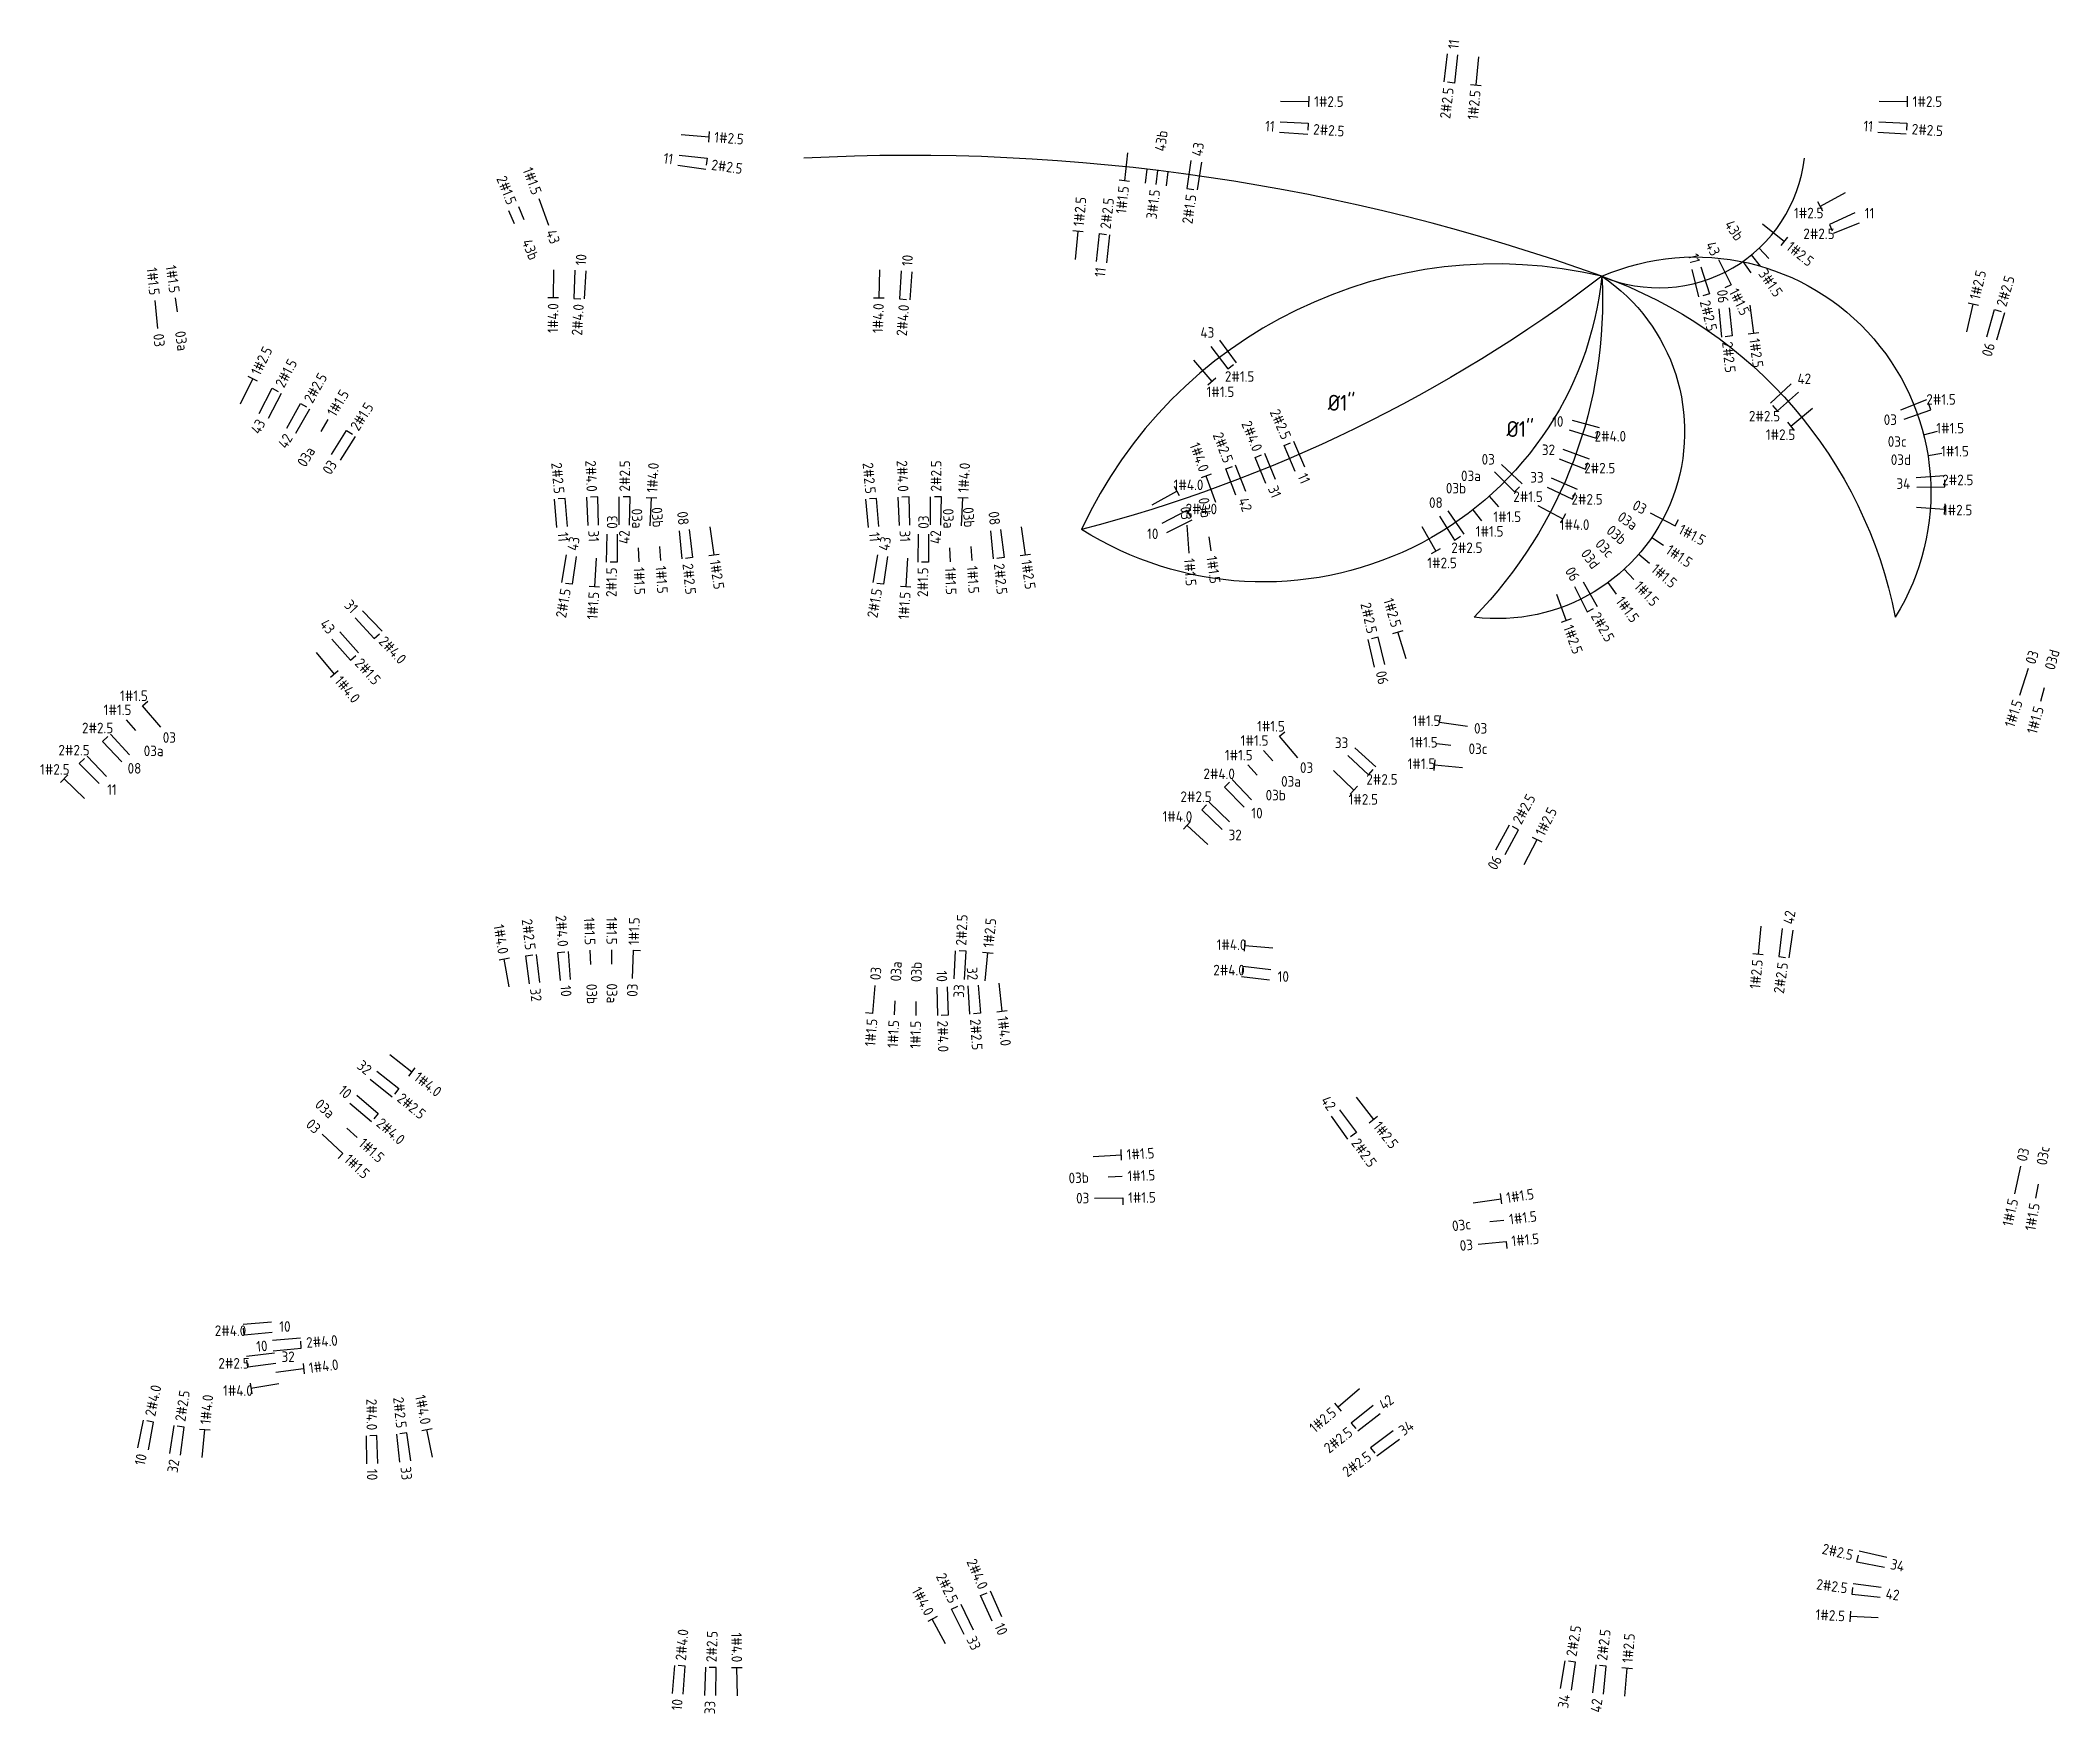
# Model space of a CAD drawing. Header units: metres. Extents: x -45255 to -45148, y 56380 to 56447.
# Drawn here: x -45242.89 to -45231.43, y 56417.64 to 56427.14 of the extents above; entities that cross this region are included whole.
import ezdxf
from ezdxf.enums import TextEntityAlignment as Align

# ---------------------------------------------------------------- set-up
doc = ezdxf.new("R2010")
doc.units = ezdxf.units.M
doc.layers.add('FIAÇÃO_COMERCIAL', color=1, linetype='Continuous')
doc.layers.add('INFR - ELETRODUTO_EMBUTIDO', color=4, linetype='Continuous')
doc.styles.get("Standard").update_dxf_attribs({"font": 'ISOCP'})

msp = doc.modelspace()

# ---------------------------------------------------------------- texts
at = {"layer": 'FIAÇÃO_COMERCIAL'}
for s, rotation, p in [('11', 83.3973, (-45234.874, 56427.09)), ('1#2.5', -0.2355, (-45235.663, 56426.792)), ('1#2.5', -0.1933, (-45232.266, 56426.792)), ('1#2.5', -4.2185, (-45239.067, 56426.59)), ('43b', 82.7537, (-45236.538, 56426.51)), ('2#2.5', -3.8581, (-45235.668, 56426.635)), ('2#2.5', -3.816, (-45232.271, 56426.636)), ('43', 81.8599, (-45236.328, 56426.482)), ('2#2.5', -7.8411, (-45239.083, 56426.434)), ('1#2.5', 84.8379, (-45237, 56426.084)), ('2#2.5', 83.3973, (-45236.848, 56426.069)), ('43', -69.4624, (-45239.996, 56426.061)), ('43b', -68.0706, (-45240.133, 56426.007)), ('1#2.5', -38.7295, (-45232.97, 56425.979)), ('10', 86.7307, (-45239.825, 56425.862)), ('10', 85.6662, (-45237.974, 56425.858)), ('3#1.5', -55.2895, (-45233.12, 56425.831)), ('1#2.5', 76.7622, (-45231.915, 56425.67)), ('1#1.5', -63.5696, (-45233.284, 56425.725)), ('2#2.5', 73.6241, (-45231.764, 56425.631)), ('2#2.5', -75.9896, (-45233.446, 56425.662)), ('03', -84.2375, (-45242.222, 56425.474)), ('03a', -82.0331, (-45242.099, 56425.489)), ('1#2.5', 63.8973, (-45241.673, 56425.245)), ('2#2.5', -84.143, (-45233.318, 56425.429)), ('1#2.5', -82.1714, (-45233.165, 56425.447)), ('2#1.5', 62.1502, (-45241.536, 56425.176)), ('2#2.5', 60.4032, (-45241.374, 56425.089)), ('1#1.5', 59.2384, (-45241.243, 56425.013)), ('2#1.5', 57.4913, (-45241.112, 56424.933)), ('2#2.5', 89.6156, (-45239.576, 56424.578)), ('1#4.0', 86.8477, (-45239.421, 56424.573)), ('2#2.5', 89.6156, (-45237.809, 56424.578)), ('1#4.0', 86.8477, (-45237.654, 56424.573)), ('11', -66.4394, (-45235.731, 56424.677)), ('31', -67.6854, (-45235.899, 56424.607)), ('42', -68.9313, (-45236.068, 56424.54)), ('11', -84.8487, (-45239.927, 56424.347)), ('31', -87.6166, (-45239.753, 56424.357)), ('03', 89.308, (-45239.647, 56424.367)), ('11', -84.8487, (-45238.16, 56424.347)), ('31', -87.6166, (-45237.986, 56424.357)), ('03', 89.308, (-45237.88, 56424.367)), ('1#1.5', -27.8263, (-45233.587, 56424.369)), ('43', 80.1919, (-45239.873, 56424.244)), ('43', 80.1919, (-45238.106, 56424.244)), ('1#1.5', -82.2323, (-45236.245, 56424.212)), ('1#1.5', -34.3032, (-45233.656, 56424.256)), ('1#1.5', -87.9241, (-45239.495, 56424.149)), ('1#1.5', -86.0789, (-45239.371, 56424.156)), ('2#2.5', -84.2336, (-45239.218, 56424.17)), ('1#2.5', -81.4658, (-45239.064, 56424.189)), ('1#1.5', -87.9241, (-45237.728, 56424.149)), ('1#1.5', -86.0789, (-45237.604, 56424.156)), ('2#2.5', -84.2336, (-45237.451, 56424.17)), ('1#2.5', -81.4658, (-45237.297, 56424.189)), ('1#1.5', -85.9228, (-45236.372, 56424.199)), ('1#1.5', -40.7801, (-45233.736, 56424.151)), ('1#1.5', -53.7339, (-45233.931, 56423.972)), ('1#1.5', -47.257, (-45233.829, 56424.056)), ('2#2.5', -60.2108, (-45234.069, 56423.886)), ('2#4.0', -46.4799, (-45240.954, 56423.743)), ('1#2.5', -69.9261, (-45234.222, 56423.817)), ('03', 71.9297, (-45231.6, 56423.602)), ('03d', 74.4759, (-45231.49, 56423.569)), ('1#4.0', -49.628, (-45241.204, 56423.519)), ('2#1.5', -48.0539, (-45241.089, 56423.619)), ('06', -77.4509, (-45235.285, 56423.559)), ('2#2.5', 61.4785, (-45234.514, 56422.698)), ('1#2.5', 63.0729, (-45234.384, 56422.63)), ('1#1.5', 88.3854, (-45239.525, 56422.004)), ('2#2.5', 87.4628, (-45237.667, 56422.001)), ('1#2.5', 84.6949, (-45237.512, 56421.99)), ('42', 81.9889, (-45232.971, 56422.123)), ('03', 85.4638, (-45238.154, 56421.805)), ('03a', 87.309, (-45238.038, 56421.798)), ('03b', 89.1543, (-45237.921, 56421.794)), ('32', -83.311, (-45240.084, 56421.758)), ('10', -86.0789, (-45239.911, 56421.775)), ('03b', -87.9241, (-45239.764, 56421.784)), ('03a', -89.7693, (-45239.648, 56421.786)), ('2#2.5', -86.2326, (-45237.586, 56421.584)), ('1#4.0', -83.4648, (-45237.431, 56421.599)), ('2#4.0', -89.0005, (-45237.771, 56421.575)), ('1#4.0', -37.9654, (-45240.759, 56421.265)), ('2#2.5', -39.3935, (-45240.854, 56421.146)), ('2#4.0', -40.8215, (-45240.971, 56421.005)), ('1#1.5', -41.7736, (-45241.071, 56420.891)), ('2#2.5', -54.3169, (-45235.431, 56420.897)), ('1#2.5', -51.6538, (-45235.308, 56420.991)), ('1#1.5', -42.7256, (-45241.153, 56420.801)), ('1#1.5', 3.1704, (-45236.727, 56420.815)), ('03', 77.5474, (-45231.648, 56420.778)), ('03c', 80.1962, (-45231.535, 56420.756)), ('1#1.5', 2.0079, (-45236.722, 56420.693)), ('1#1.5', 0.7398, (-45236.719, 56420.57)), ('1#1.5', 8.4428, (-45234.572, 56420.569)), ('1#1.5', 6.8087, (-45234.556, 56420.447)), ('1#1.5', 5.1746, (-45234.543, 56420.324)), ('2#4.0', 4.4858, (-45241.383, 56419.747)), ('1#4.0', 7.2229, (-45241.368, 56419.603)), ('2#4.0', 78.1587, (-45242.27, 56419.331)), ('2#2.5', 81.4001, (-45242.099, 56419.301)), ('1#4.0', 84.6414, (-45241.956, 56419.284)), ('42', 38.3007, (-45235.284, 56419.385)), ('34', 36.2816, (-45235.172, 56419.24)), ('10', -89.5429, (-45241.009, 56419.03)), ('33', -84.0072, (-45240.819, 56419.043)), ('34', -12.6883, (-45232.39, 56418.492)), ('42', -7.8581, (-45232.418, 56418.323)), ('10', -66.6124, (-45237.452, 56418.15)), ('2#2.5', 80.7873, (-45234.204, 56417.967)), ('2#4.0', 85.3621, (-45239.258, 56417.943)), ('2#2.5', 88.0992, (-45239.084, 56417.934)), ('33', -64.2884, (-45237.611, 56418.076)), ('2#2.5', 83.1906, (-45234.03, 56417.944)), ('1#2.5', 85.5939, (-45233.885, 56417.93))]:
    msp.add_text(s, height=0.06, rotation=rotation, dxfattribs=at).set_placement(p, align=Align.MIDDLE_LEFT)
for s, rotation, p in [('2#2.5', 83.3973, (-45234.9, 56426.871)), ('1#2.5', 84.8379, (-45234.748, 56426.856)), ('11', -3.8581, (-45235.887, 56426.65)), ('11', -3.816, (-45232.491, 56426.65)), ('1#1.5', -69.4624, (-45240.073, 56426.267)), ('11', -7.8411, (-45239.301, 56426.464)), ('2#1.5', -68.0706, (-45240.215, 56426.211)), ('1#1.5', 83.9455, (-45236.743, 56426.312)), ('3#1.5', 82.7537, (-45236.566, 56426.292)), ('2#1.5', 81.8599, (-45236.36, 56426.264)), ('43b', -55.2895, (-45233.245, 56426.012)), ('11', -75.9896, (-45233.499, 56425.875)), ('43', -63.5696, (-45233.382, 56425.922)), ('1#1.5', -84.2375, (-45242.244, 56425.693)), ('1#1.5', -82.0331, (-45242.13, 56425.706)), ('11', 83.3973, (-45236.874, 56425.85)), ('06', -84.143, (-45233.34, 56425.648)), ('1#4.0', 89.4678, (-45239.982, 56425.647)), ('2#4.0', 86.7307, (-45239.837, 56425.642)), ('1#4.0', 88.4034, (-45238.135, 56425.646)), ('2#4.0', 85.6662, (-45237.991, 56425.639)), ('06', 73.6241, (-45231.826, 56425.42)), ('2#2.5', -66.4394, (-45235.818, 56424.879)), ('43', 62.1502, (-45241.638, 56424.982)), ('42', 60.4032, (-45241.483, 56424.898)), ('2#2.5', -68.9313, (-45236.148, 56424.745)), ('2#4.0', -67.6854, (-45235.982, 56424.81)), ('03a', 59.2384, (-45241.355, 56424.824)), ('1#4.0', -70.1773, (-45236.286, 56424.694)), ('03', 57.4913, (-45241.23, 56424.747)), ('2#2.5', -84.8487, (-45239.947, 56424.566)), ('2#4.0', -87.6166, (-45239.762, 56424.577)), ('2#2.5', -84.8487, (-45238.18, 56424.566)), ('2#4.0', -87.6166, (-45237.995, 56424.577)), ('03a', -87.9241, (-45239.503, 56424.369)), ('03b', -86.0789, (-45239.386, 56424.375)), ('08', -84.2336, (-45239.241, 56424.388)), ('03a', -87.9241, (-45237.736, 56424.369)), ('03b', -86.0789, (-45237.619, 56424.375)), ('08', -84.2336, (-45237.474, 56424.388)), ('03', -85.9228, (-45236.387, 56424.418)), ('03b', -82.2323, (-45236.275, 56424.43)), ('03a', -34.3032, (-45233.837, 56424.38)), ('03', -27.8263, (-45233.782, 56424.472)), ('42', 89.6156, (-45239.578, 56424.358)), ('42', 89.6156, (-45237.811, 56424.358)), ('03b', -40.7801, (-45233.903, 56424.295)), ('03d', -53.7339, (-45234.061, 56424.15)), ('03c', -47.257, (-45233.978, 56424.218)), ('2#1.5', 89.308, (-45239.65, 56424.147)), ('2#1.5', 89.308, (-45237.883, 56424.147)), ('06', -60.2108, (-45234.178, 56424.077)), ('2#1.5', 80.1919, (-45239.91, 56424.027)), ('1#1.5', 86.2797, (-45239.75, 56424.009)), ('2#1.5', 80.1919, (-45238.143, 56424.027)), ('1#1.5', 86.2797, (-45237.983, 56424.009)), ('31', -46.4799, (-45241.105, 56423.902)), ('2#2.5', -77.4509, (-45235.333, 56423.774)), ('1#2.5', -73.4454, (-45235.195, 56423.81)), ('43', -48.0539, (-45241.236, 56423.783)), ('1#1.5', 71.9297, (-45231.669, 56423.393)), ('1#1.5', 74.4759, (-45231.549, 56423.357)), ('06', 61.4785, (-45234.62, 56422.505)), ('2#2.5', -83.311, (-45240.11, 56421.976)), ('2#4.0', -86.0789, (-45239.926, 56421.995)), ('1#1.5', -87.9241, (-45239.772, 56422.004)), ('1#1.5', -89.7693, (-45239.649, 56422.006)), ('1#4.0', -80.5431, (-45240.264, 56421.954)), ('1#2.5', 84.3923, (-45233.146, 56421.922)), ('10', -89.0005, (-45237.775, 56421.795)), ('32', -86.2326, (-45237.6, 56421.804)), ('2#2.5', 81.9889, (-45233.002, 56421.905)), ('03', 88.3854, (-45239.531, 56421.785)), ('33', 87.4628, (-45237.677, 56421.781)), ('1#1.5', 85.4638, (-45238.171, 56421.586)), ('1#1.5', 87.309, (-45238.048, 56421.578)), ('1#1.5', 89.1543, (-45237.924, 56421.574)), ('32', -39.3935, (-45241.024, 56421.285)), ('03a', -41.7736, (-45241.235, 56421.038)), ('10', -40.8215, (-45241.138, 56421.149)), ('42', -54.3169, (-45235.559, 56421.075)), ('03', -42.7256, (-45241.315, 56420.95)), ('03b', 2.0079, (-45236.942, 56420.685)), ('03', 0.7398, (-45236.939, 56420.568)), ('1#1.5', 77.5474, (-45231.695, 56420.563)), ('03c', 6.8087, (-45234.774, 56420.421)), ('1#1.5', 80.1962, (-45231.573, 56420.539)), ('03', 5.1746, (-45234.762, 56420.304)), ('10', 4.4858, (-45241.603, 56419.73)), ('2#4.0', -89.5429, (-45241.011, 56419.25)), ('2#2.5', -84.0072, (-45240.842, 56419.262)), ('1#4.0', -78.779, (-45240.704, 56419.284)), ('1#2.5', 40.3199, (-45235.55, 56419.362)), ('2#2.5', 38.3007, (-45235.457, 56419.249)), ('10', 78.1587, (-45242.316, 56419.115)), ('32', 81.4001, (-45242.132, 56419.084)), ('2#2.5', 36.2816, (-45235.349, 56419.11)), ('2#2.5', -12.6883, (-45232.605, 56418.54)), ('2#4.0', -66.6124, (-45237.539, 56418.352)), ('2#2.5', -64.2884, (-45237.707, 56418.274)), ('2#2.5', -7.8581, (-45232.636, 56418.353)), ('1#4.0', -62.0936, (-45237.844, 56418.205)), ('1#2.5', -3.0279, (-45232.65, 56418.195)), ('1#4.0', -89.1637, (-45238.939, 56417.933)), ('10', 85.3621, (-45239.276, 56417.724)), ('33', 88.0992, (-45239.091, 56417.714)), ('34', 80.7873, (-45234.239, 56417.75)), ('42', 83.1906, (-45234.056, 56417.726))]:
    msp.add_text(s, height=0.06, rotation=rotation, dxfattribs=at).set_placement(p, align=Align.MIDDLE_RIGHT)
for s, p in [('1#2.5', (-45232.856, 56426.159)), ('11', (-45232.511, 56426.158)), ('2#2.5', (-45232.798, 56426.041)), ('43', (-45236.269, 56425.481)), ('2#1.5', (-45236.086, 56425.231)), ('42', (-45232.881, 56425.218)), ('1#1.5', (-45236.195, 56425.144)), ('2#1.5', (-45232.105, 56425.101)), ('2#2.5', (-45233.107, 56425.006)), ('03', (-45232.393, 56424.986)), ('10', (-45234.28, 56424.976)), ('2#4.0', (-45233.982, 56424.892)), ('1#2.5', (-45233.016, 56424.901)), ('1#1.5', (-45232.053, 56424.938)), ('03', (-45234.675, 56424.761)), ('32', (-45234.333, 56424.815)), ('03c', (-45232.354, 56424.862)), ('03d', (-45232.333, 56424.759)), ('1#1.5', (-45232.026, 56424.807)), ('03a', (-45234.773, 56424.667)), ('33', (-45234.398, 56424.659)), ('2#2.5', (-45234.042, 56424.711)), ('2#2.5', (-45232.01, 56424.644)), ('1#4.0', (-45236.376, 56424.616)), ('03b', (-45234.858, 56424.597)), ('2#1.5', (-45234.449, 56424.549)), ('2#2.5', (-45234.114, 56424.534)), ('34', (-45232.319, 56424.623)), ('2#4.0', (-45236.303, 56424.479)), ('08', (-45234.972, 56424.515)), ('1#1.5', (-45234.567, 56424.435)), ('1#2.5', (-45232.011, 56424.473)), ('10', (-45236.579, 56424.338)), ('1#1.5', (-45234.667, 56424.352)), ('1#4.0', (-45234.185, 56424.39)), ('2#2.5', (-45234.796, 56424.259)), ('1#2.5', (-45234.937, 56424.173)), ('1#1.5', (-45242.361, 56423.419)), ('1#1.5', (-45242.454, 56423.339)), ('1#1.5', (-45235.025, 56423.277)), ('2#2.5', (-45242.567, 56423.236)), ('03', (-45242.16, 56423.182)), ('1#1.5', (-45236.001, 56423.165)), ('1#1.5', (-45235.908, 56423.246)), ('33', (-45235.507, 56423.152)), ('1#1.5', (-45235.041, 56423.155)), ('03', (-45234.718, 56423.234)), ('2#2.5', (-45242.701, 56423.11)), ('03a', (-45242.249, 56423.106)), ('1#1.5', (-45236.091, 56423.082)), ('1#1.5', (-45235.054, 56423.033)), ('03c', (-45234.733, 56423.118)), ('1#2.5', (-45242.81, 56423.001)), ('08', (-45242.358, 56423.007)), ('2#4.0', (-45236.202, 56422.976)), ('03a', (-45235.794, 56422.933)), ('03', (-45235.706, 56423.011)), ('2#2.5', (-45235.278, 56422.944)), ('11', (-45242.486, 56422.886)), ('2#2.5', (-45236.333, 56422.846)), ('03b', (-45235.881, 56422.855)), ('1#2.5', (-45235.384, 56422.831)), ('1#4.0', (-45236.439, 56422.734)), ('10', (-45235.987, 56422.753)), ('32', (-45236.111, 56422.629)), ('1#4.0', (-45236.132, 56422.006)), ('2#4.0', (-45236.146, 56421.862)), ('10', (-45235.838, 56421.825)), ('10', (-45241.504, 56419.839)), ('2#4.0', (-45241.813, 56419.815)), ('2#2.5', (-45241.793, 56419.63)), ('32', (-45241.486, 56419.667)), ('1#4.0', (-45241.771, 56419.475))]:
    msp.add_text(s, height=0.06, dxfattribs=at).set_placement(p, align=Align.MIDDLE_CENTER)
at = {"layer": 'INFR - ELETRODUTO_EMBUTIDO'}
for p in [(-45235.507, 56425.082), (-45234.493, 56424.933)]:
    msp.add_text('Ø1"', height=0.09, dxfattribs=at).set_placement(p, align=Align.MIDDLE_CENTER)

# ---------------------------------------------------------------- linework, layer by layer
at = {"layer": 'FIAÇÃO_COMERCIAL'}
for p, q in [((-45234.908, 56427.063), (-45234.926, 56426.904)), ((-45234.849, 56427.056), (-45234.866, 56426.897)), ((-45234.731, 56427.045), (-45234.745, 56426.886)), ((-45234.866, 56426.897), (-45234.906, 56426.902)), ((-45234.775, 56426.888), (-45234.715, 56426.883)), ((-45235.853, 56426.793), (-45235.693, 56426.792)), ((-45235.693, 56426.762), (-45235.692, 56426.822)), ((-45232.456, 56426.793), (-45232.296, 56426.792)), ((-45232.296, 56426.762), (-45232.296, 56426.822)), ((-45239.099, 56426.562), (-45239.095, 56426.622)), ((-45235.859, 56426.618), (-45235.699, 56426.607)), ((-45235.856, 56426.676), (-45235.696, 56426.669)), ((-45235.696, 56426.669), (-45235.698, 56426.629)), ((-45232.463, 56426.618), (-45232.303, 56426.608)), ((-45232.459, 56426.676), (-45232.299, 56426.669)), ((-45232.299, 56426.669), (-45232.301, 56426.629)), ((-45239.256, 56426.604), (-45239.097, 56426.592)), ((-45239.275, 56426.43), (-45239.116, 56426.408)), ((-45239.267, 56426.488), (-45239.108, 56426.47)), ((-45239.108, 56426.47), (-45239.113, 56426.43)), ((-45236.723, 56426.501), (-45236.74, 56426.342)), ((-45236.612, 56426.408), (-45236.621, 56426.328)), ((-45236.552, 56426.401), (-45236.562, 56426.321)), ((-45236.493, 56426.393), (-45236.503, 56426.314)), ((-45236.363, 56426.457), (-45236.385, 56426.298)), ((-45236.303, 56426.448), (-45236.326, 56426.29)), ((-45236.71, 56426.338), (-45236.769, 56426.345)), ((-45236.385, 56426.298), (-45236.345, 56426.293)), ((-45232.65, 56426.273), (-45232.791, 56426.196)), ((-45240.202, 56426.098), (-45240.233, 56426.172)), ((-45240.146, 56426.12), (-45240.176, 56426.195)), ((-45240.006, 56426.089), (-45240.062, 56426.239)), ((-45232.776, 56426.169), (-45232.805, 56426.222)), ((-45232.594, 56426.16), (-45232.739, 56426.094)), ((-45236.973, 56426.052), (-45237.033, 56426.057)), ((-45237.017, 56425.895), (-45237.003, 56426.054)), ((-45236.899, 56425.884), (-45236.882, 56426.043)), ((-45236.882, 56426.043), (-45236.842, 56426.038)), ((-45233.118, 56426.098), (-45232.993, 56425.998)), ((-45232.739, 56426.094), (-45232.723, 56426.058)), ((-45232.569, 56426.102), (-45232.717, 56426.042)), ((-45236.84, 56425.877), (-45236.822, 56426.036)), ((-45233.137, 56425.96), (-45233.082, 56425.901)), ((-45233.012, 56425.975), (-45232.974, 56426.022)), ((-45239.98, 56425.837), (-45239.982, 56425.677)), ((-45239.858, 56425.834), (-45239.864, 56425.674)), ((-45239.796, 56425.831), (-45239.805, 56425.671)), ((-45238.13, 56425.836), (-45238.134, 56425.676)), ((-45238.007, 56425.83), (-45238.017, 56425.671)), ((-45237.946, 56425.826), (-45237.958, 56425.667)), ((-45233.52, 56425.838), (-45233.482, 56425.683)), ((-45233.468, 56425.853), (-45233.419, 56425.701)), ((-45233.368, 56425.895), (-45233.297, 56425.751)), ((-45233.23, 56425.884), (-45233.184, 56425.819)), ((-45233.182, 56425.921), (-45233.132, 56425.858)), ((-45233.419, 56425.701), (-45233.457, 56425.689)), ((-45233.297, 56425.751), (-45233.333, 56425.734)), ((-45242.225, 56425.504), (-45242.241, 56425.663)), ((-45242.114, 56425.598), (-45242.125, 56425.677)), ((-45239.952, 56425.677), (-45240.012, 56425.677)), ((-45239.864, 56425.674), (-45239.824, 56425.672)), ((-45238.104, 56425.675), (-45238.164, 56425.676)), ((-45238.017, 56425.671), (-45237.977, 56425.668)), ((-45233.367, 56425.615), (-45233.351, 56425.455)), ((-45233.308, 56425.621), (-45233.29, 56425.462)), ((-45233.191, 56425.636), (-45233.169, 56425.477)), ((-45231.958, 56425.485), (-45231.922, 56425.641)), ((-45231.892, 56425.634), (-45231.951, 56425.648)), ((-45231.845, 56425.456), (-45231.802, 56425.611)), ((-45231.802, 56425.611), (-45231.764, 56425.6)), ((-45231.788, 56425.44), (-45231.743, 56425.594)), ((-45233.199, 56425.473), (-45233.139, 56425.481)), ((-45236.25, 56425.401), (-45236.153, 56425.274)), ((-45236.2, 56425.438), (-45236.106, 56425.309)), ((-45233.29, 56425.462), (-45233.33, 56425.457)), ((-45236.347, 56425.324), (-45236.244, 56425.202)), ((-45236.153, 56425.274), (-45236.121, 56425.299)), ((-45241.756, 56425.075), (-45241.686, 56425.218)), ((-45241.659, 56425.205), (-45241.713, 56425.232)), ((-45241.65, 56425.022), (-45241.577, 56425.164)), ((-45241.598, 56424.994), (-45241.523, 56425.136)), ((-45241.577, 56425.164), (-45241.542, 56425.145)), ((-45236.221, 56425.221), (-45236.267, 56425.182)), ((-45232.956, 56425.189), (-45233.072, 56425.08)), ((-45232.914, 56425.143), (-45233.033, 56425.037)), ((-45241.494, 56424.938), (-45241.416, 56425.078)), ((-45241.442, 56424.909), (-45241.363, 56425.048)), ((-45241.416, 56425.078), (-45241.381, 56425.058)), ((-45233.033, 56425.037), (-45233.06, 56425.066)), ((-45232.834, 56425.049), (-45232.958, 56424.948)), ((-45232.334, 56425.042), (-45232.185, 56425.101)), ((-45232.314, 56424.989), (-45232.163, 56425.042)), ((-45232.163, 56425.042), (-45232.176, 56425.079)), ((-45241.299, 56424.918), (-45241.258, 56424.987)), ((-45241.239, 56424.788), (-45241.154, 56424.924)), ((-45241.154, 56424.924), (-45241.12, 56424.903)), ((-45234.216, 56424.928), (-45234.063, 56424.881)), ((-45234.199, 56424.984), (-45234.045, 56424.941)), ((-45234.063, 56424.881), (-45234.051, 56424.92)), ((-45232.977, 56424.971), (-45232.939, 56424.925)), ((-45232.204, 56424.9), (-45232.126, 56424.92)), ((-45241.189, 56424.756), (-45241.103, 56424.891)), ((-45235.998, 56424.771), (-45235.961, 56424.786)), ((-45235.882, 56424.646), (-45235.943, 56424.794)), ((-45235.833, 56424.84), (-45235.797, 56424.855)), ((-45235.771, 56424.692), (-45235.833, 56424.84)), ((-45235.715, 56424.716), (-45235.779, 56424.863)), ((-45234.252, 56424.818), (-45234.102, 56424.764)), ((-45232.179, 56424.783), (-45232.1, 56424.795)), ((-45236.247, 56424.676), (-45236.304, 56424.655)), ((-45236.164, 56424.707), (-45236.127, 56424.721)), ((-45236.108, 56424.557), (-45236.164, 56424.707)), ((-45236.051, 56424.578), (-45236.109, 56424.728)), ((-45235.938, 56424.623), (-45235.998, 56424.771)), ((-45234.639, 56424.69), (-45234.526, 56424.577)), ((-45234.6, 56424.731), (-45234.483, 56424.622)), ((-45234.273, 56424.764), (-45234.123, 56424.706)), ((-45234.123, 56424.706), (-45234.109, 56424.743)), ((-45232.246, 56424.658), (-45232.086, 56424.669)), ((-45236.582, 56424.502), (-45236.442, 56424.58)), ((-45236.427, 56424.553), (-45236.456, 56424.606)), ((-45236.221, 56424.515), (-45236.276, 56424.665)), ((-45234.526, 56424.577), (-45234.498, 56424.605)), ((-45234.341, 56424.603), (-45234.196, 56424.535)), ((-45234.317, 56424.656), (-45234.17, 56424.592)), ((-45234.196, 56424.535), (-45234.179, 56424.572)), ((-45232.243, 56424.602), (-45232.083, 56424.605)), ((-45232.083, 56424.605), (-45232.084, 56424.645)), ((-45239.96, 56424.374), (-45239.974, 56424.534)), ((-45239.913, 56424.539), (-45239.953, 56424.536)), ((-45239.901, 56424.379), (-45239.913, 56424.539)), ((-45239.784, 56424.386), (-45239.79, 56424.546)), ((-45239.729, 56424.548), (-45239.769, 56424.547)), ((-45239.725, 56424.388), (-45239.729, 56424.548)), ((-45239.608, 56424.389), (-45239.607, 56424.549)), ((-45239.545, 56424.548), (-45239.585, 56424.549)), ((-45239.549, 56424.388), (-45239.545, 56424.548)), ((-45239.453, 56424.545), (-45239.393, 56424.542)), ((-45239.432, 56424.383), (-45239.423, 56424.543)), ((-45238.193, 56424.374), (-45238.207, 56424.534)), ((-45238.146, 56424.539), (-45238.186, 56424.536)), ((-45238.134, 56424.379), (-45238.146, 56424.539)), ((-45238.017, 56424.386), (-45238.023, 56424.546)), ((-45237.962, 56424.548), (-45238.002, 56424.547)), ((-45237.958, 56424.388), (-45237.962, 56424.548)), ((-45237.841, 56424.389), (-45237.84, 56424.549)), ((-45237.778, 56424.548), (-45237.818, 56424.549)), ((-45237.782, 56424.388), (-45237.778, 56424.548)), ((-45237.686, 56424.545), (-45237.626, 56424.542)), ((-45237.665, 56424.383), (-45237.656, 56424.543)), ((-45236.525, 56424.398), (-45236.384, 56424.472)), ((-45236.384, 56424.472), (-45236.365, 56424.437)), ((-45234.904, 56424.469), (-45234.814, 56424.337)), ((-45234.762, 56424.474), (-45234.713, 56424.411)), ((-45234.67, 56424.551), (-45234.617, 56424.491)), ((-45234.393, 56424.499), (-45234.251, 56424.424)), ((-45234.237, 56424.451), (-45234.265, 56424.398)), ((-45233.755, 56424.458), (-45233.614, 56424.383)), ((-45232.245, 56424.489), (-45232.086, 56424.478)), ((-45232.084, 56424.508), (-45232.088, 56424.448)), ((-45239.678, 56424.337), (-45239.68, 56424.177)), ((-45239.619, 56424.337), (-45239.618, 56424.177)), ((-45239.267, 56424.355), (-45239.251, 56424.196)), ((-45239.209, 56424.362), (-45239.19, 56424.203)), ((-45239.093, 56424.377), (-45239.069, 56424.219)), ((-45237.911, 56424.337), (-45237.913, 56424.177)), ((-45237.852, 56424.337), (-45237.851, 56424.177)), ((-45237.5, 56424.355), (-45237.484, 56424.196)), ((-45237.442, 56424.362), (-45237.423, 56424.203)), ((-45237.326, 56424.377), (-45237.302, 56424.219)), ((-45236.498, 56424.346), (-45236.356, 56424.418)), ((-45236.385, 56424.388), (-45236.374, 56424.228)), ((-45235.051, 56424.379), (-45234.973, 56424.239)), ((-45234.952, 56424.438), (-45234.866, 56424.303)), ((-45234.866, 56424.303), (-45234.832, 56424.325)), ((-45233.614, 56424.383), (-45233.595, 56424.419)), ((-45239.908, 56424.219), (-45239.935, 56424.061)), ((-45239.851, 56424.21), (-45239.873, 56424.052)), ((-45239.499, 56424.259), (-45239.496, 56424.179)), ((-45239.379, 56424.266), (-45239.373, 56424.186)), ((-45239.098, 56424.215), (-45239.039, 56424.223)), ((-45238.141, 56424.219), (-45238.168, 56424.061)), ((-45238.084, 56424.21), (-45238.106, 56424.052)), ((-45237.732, 56424.259), (-45237.729, 56424.179)), ((-45237.612, 56424.266), (-45237.606, 56424.186)), ((-45237.331, 56424.215), (-45237.272, 56424.223)), ((-45236.26, 56424.321), (-45236.249, 56424.242)), ((-45234.947, 56424.253), (-45234.999, 56424.224)), ((-45233.82, 56424.223), (-45233.759, 56424.171)), ((-45233.746, 56424.318), (-45233.68, 56424.273)), ((-45239.737, 56424.199), (-45239.748, 56424.039)), ((-45239.618, 56424.177), (-45239.658, 56424.177)), ((-45239.19, 56424.203), (-45239.23, 56424.198)), ((-45237.97, 56424.199), (-45237.981, 56424.039)), ((-45237.851, 56424.177), (-45237.891, 56424.177)), ((-45237.423, 56424.203), (-45237.463, 56424.198)), ((-45233.903, 56424.137), (-45233.849, 56424.078)), ((-45239.873, 56424.052), (-45239.912, 56424.057)), ((-45239.778, 56424.041), (-45239.718, 56424.037)), ((-45238.106, 56424.052), (-45238.145, 56424.057)), ((-45238.011, 56424.041), (-45237.951, 56424.037)), ((-45234.287, 56423.996), (-45234.232, 56423.845)), ((-45234.185, 56424.039), (-45234.114, 56423.896)), ((-45234.136, 56424.065), (-45234.057, 56423.926)), ((-45233.996, 56424.061), (-45233.949, 56423.996)), ((-45241.063, 56423.901), (-45240.953, 56423.785)), ((-45234.114, 56423.896), (-45234.078, 56423.914)), ((-45241.193, 56423.781), (-45241.086, 56423.662)), ((-45241.106, 56423.861), (-45240.997, 56423.744)), ((-45240.997, 56423.744), (-45240.968, 56423.771)), ((-45235.299, 56423.751), (-45235.338, 56423.742)), ((-45235.261, 56423.596), (-45235.299, 56423.751)), ((-45235.216, 56423.773), (-45235.158, 56423.79)), ((-45235.141, 56423.628), (-45235.187, 56423.782)), ((-45234.204, 56423.856), (-45234.261, 56423.835)), ((-45241.327, 56423.664), (-45241.224, 56423.542)), ((-45241.238, 56423.741), (-45241.132, 56423.621)), ((-45241.132, 56423.621), (-45241.102, 56423.648)), ((-45235.321, 56423.582), (-45235.356, 56423.738)), ((-45241.201, 56423.561), (-45241.246, 56423.522)), ((-45231.61, 56423.573), (-45231.659, 56423.421)), ((-45231.52, 56423.463), (-45231.541, 56423.386)), ((-45242.312, 56423.362), (-45242.282, 56423.388)), ((-45242.209, 56423.24), (-45242.312, 56423.362)), ((-45234.951, 56423.267), (-45234.945, 56423.306)), ((-45242.539, 56423.16), (-45242.51, 56423.187)), ((-45242.387, 56423.083), (-45242.494, 56423.201)), ((-45242.351, 56423.222), (-45242.404, 56423.282)), ((-45235.859, 56423.189), (-45235.829, 56423.215)), ((-45235.755, 56423.067), (-45235.859, 56423.189)), ((-45234.792, 56423.245), (-45234.951, 56423.267)), ((-45242.516, 56422.961), (-45242.627, 56423.077)), ((-45242.43, 56423.043), (-45242.539, 56423.16)), ((-45235.897, 56423.049), (-45235.951, 56423.109)), ((-45235.472, 56423.08), (-45235.355, 56422.971)), ((-45235.432, 56423.124), (-45235.313, 56423.016)), ((-45234.887, 56423.137), (-45234.966, 56423.146)), ((-45242.736, 56422.97), (-45242.778, 56422.927)), ((-45242.671, 56423.034), (-45242.642, 56423.062)), ((-45242.559, 56422.92), (-45242.671, 56423.034)), ((-45235.986, 56422.968), (-45236.04, 56423.027)), ((-45235.553, 56422.994), (-45235.438, 56422.883)), ((-45235.355, 56422.971), (-45235.327, 56423.001)), ((-45234.977, 56423.055), (-45234.983, 56422.995)), ((-45234.82, 56423.009), (-45234.98, 56423.025)), ((-45242.642, 56422.836), (-45242.757, 56422.948)), ((-45236.172, 56422.901), (-45236.144, 56422.929)), ((-45236.06, 56422.787), (-45236.172, 56422.901)), ((-45236.018, 56422.828), (-45236.129, 56422.943)), ((-45235.417, 56422.905), (-45235.459, 56422.861)), ((-45236.3, 56422.771), (-45236.273, 56422.8)), ((-45236.185, 56422.66), (-45236.3, 56422.771)), ((-45236.144, 56422.703), (-45236.258, 56422.815)), ((-45236.364, 56422.705), (-45236.404, 56422.661)), ((-45236.267, 56422.574), (-45236.384, 56422.683)), ((-45234.632, 56422.545), (-45234.555, 56422.686)), ((-45234.578, 56422.517), (-45234.503, 56422.658)), ((-45234.503, 56422.658), (-45234.538, 56422.677)), ((-45234.425, 56422.617), (-45234.371, 56422.59)), ((-45234.47, 56422.461), (-45234.398, 56422.603)), ((-45233.128, 56422.111), (-45233.143, 56421.952)), ((-45233.006, 56422.097), (-45233.026, 56421.939)), ((-45232.946, 56422.089), (-45232.968, 56421.931)), ((-45240.229, 56421.929), (-45240.288, 56421.919)), ((-45240.232, 56421.767), (-45240.259, 56421.924)), ((-45240.137, 56421.943), (-45240.098, 56421.948)), ((-45240.116, 56421.784), (-45240.137, 56421.943)), ((-45240.058, 56421.791), (-45240.077, 56421.95)), ((-45239.955, 56421.962), (-45239.915, 56421.966)), ((-45239.941, 56421.803), (-45239.955, 56421.962)), ((-45239.883, 56421.808), (-45239.894, 56421.967)), ((-45239.768, 56421.894), (-45239.771, 56421.974)), ((-45239.648, 56421.896), (-45239.649, 56421.976)), ((-45239.531, 56421.815), (-45239.526, 56421.975)), ((-45239.526, 56421.975), (-45239.486, 56421.973)), ((-45237.705, 56421.812), (-45237.698, 56421.972)), ((-45237.637, 56421.969), (-45237.677, 56421.972)), ((-45237.647, 56421.809), (-45237.637, 56421.969)), ((-45237.545, 56421.963), (-45237.485, 56421.957)), ((-45237.53, 56421.8), (-45237.515, 56421.96)), ((-45236.059, 56421.969), (-45236.054, 56422.029)), ((-45235.897, 56421.986), (-45236.057, 56421.999)), ((-45233.114, 56421.949), (-45233.173, 56421.955)), ((-45233.026, 56421.939), (-45232.987, 56421.934)), ((-45235.916, 56421.804), (-45236.075, 56421.823)), ((-45236.068, 56421.882), (-45236.072, 56421.842)), ((-45235.909, 56421.864), (-45236.068, 56421.882)), ((-45238.156, 56421.775), (-45238.169, 56421.616)), ((-45238.043, 56421.688), (-45238.046, 56421.608)), ((-45237.804, 56421.765), (-45237.801, 56421.605)), ((-45237.745, 56421.766), (-45237.74, 56421.606)), ((-45237.628, 56421.772), (-45237.618, 56421.612)), ((-45237.57, 56421.776), (-45237.557, 56421.617)), ((-45237.453, 56421.787), (-45237.435, 56421.629)), ((-45238.169, 56421.616), (-45238.209, 56421.619)), ((-45237.923, 56421.684), (-45237.924, 56421.604)), ((-45237.74, 56421.606), (-45237.78, 56421.605)), ((-45237.557, 56421.617), (-45237.596, 56421.613)), ((-45237.464, 56421.625), (-45237.405, 56421.632)), ((-45240.909, 56421.382), (-45240.783, 56421.284)), ((-45241.02, 56421.243), (-45240.896, 56421.142)), ((-45240.982, 56421.289), (-45240.858, 56421.189)), ((-45240.801, 56421.26), (-45240.764, 56421.307)), ((-45241.096, 56421.152), (-45240.974, 56421.048)), ((-45240.858, 56421.189), (-45240.883, 56421.157)), ((-45235.425, 56421.14), (-45235.326, 56421.014)), ((-45241.135, 56421.107), (-45241.013, 56421.002)), ((-45240.974, 56421.048), (-45241, 56421.018)), ((-45235.566, 56421.033), (-45235.473, 56420.903)), ((-45235.519, 56421.068), (-45235.423, 56420.94)), ((-45235.35, 56420.995), (-45235.303, 56421.033)), ((-45241.293, 56420.93), (-45241.175, 56420.821)), ((-45241.153, 56420.964), (-45241.094, 56420.911)), ((-45235.423, 56420.94), (-45235.456, 56420.916)), ((-45241.175, 56420.821), (-45241.202, 56420.792)), ((-45236.917, 56420.804), (-45236.757, 56420.813)), ((-45236.756, 56420.783), (-45236.759, 56420.843)), ((-45236.832, 56420.689), (-45236.752, 56420.692)), ((-45231.654, 56420.748), (-45231.689, 56420.592)), ((-45236.909, 56420.568), (-45236.749, 56420.57)), ((-45236.749, 56420.57), (-45236.749, 56420.53)), ((-45234.76, 56420.541), (-45234.602, 56420.564)), ((-45234.598, 56420.535), (-45234.606, 56420.594)), ((-45231.554, 56420.647), (-45231.568, 56420.568)), ((-45234.665, 56420.434), (-45234.586, 56420.443)), ((-45234.732, 56420.307), (-45234.573, 56420.321)), ((-45234.573, 56420.321), (-45234.569, 56420.282)), ((-45241.581, 56419.863), (-45241.741, 56419.851)), ((-45241.736, 56419.79), (-45241.739, 56419.83)), ((-45241.576, 56419.805), (-45241.736, 56419.79)), ((-45241.575, 56419.762), (-45241.416, 56419.775)), ((-45241.411, 56419.716), (-45241.414, 56419.756)), ((-45241.564, 56419.688), (-45241.723, 56419.669)), ((-45241.715, 56419.608), (-45241.72, 56419.648)), ((-45241.556, 56419.629), (-45241.715, 56419.608)), ((-45241.57, 56419.701), (-45241.411, 56419.716)), ((-45241.401, 56419.629), (-45241.394, 56419.57)), ((-45241.702, 56419.517), (-45241.692, 56419.457)), ((-45241.539, 56419.513), (-45241.697, 56419.487)), ((-45241.556, 56419.58), (-45241.398, 56419.6)), ((-45235.508, 56419.358), (-45235.546, 56419.404)), ((-45235.405, 56419.485), (-45235.527, 56419.381)), ((-45242.339, 56419.151), (-45242.306, 56419.307)), ((-45242.249, 56419.296), (-45242.288, 56419.303)), ((-45242.279, 56419.139), (-45242.249, 56419.296)), ((-45235.327, 56419.391), (-45235.452, 56419.29)), ((-45235.452, 56419.29), (-45235.426, 56419.259)), ((-45235.289, 56419.343), (-45235.415, 56419.244)), ((-45242.157, 56419.118), (-45242.133, 56419.276)), ((-45242.075, 56419.268), (-45242.115, 56419.273)), ((-45242.096, 56419.109), (-45242.075, 56419.268)), ((-45241.989, 56419.257), (-45241.929, 56419.252)), ((-45241.974, 56419.095), (-45241.959, 56419.255)), ((-45241.039, 56419.059), (-45241.041, 56419.219)), ((-45240.983, 56419.22), (-45241.023, 56419.219)), ((-45240.977, 56419.061), (-45240.983, 56419.22)), ((-45240.852, 56419.069), (-45240.869, 56419.228)), ((-45240.812, 56419.235), (-45240.851, 56419.23)), ((-45240.79, 56419.077), (-45240.812, 56419.235)), ((-45240.728, 56419.248), (-45240.669, 56419.26)), ((-45240.667, 56419.097), (-45240.698, 56419.254)), ((-45235.215, 56419.247), (-45235.343, 56419.151)), ((-45235.178, 56419.198), (-45235.307, 56419.103)), ((-45235.343, 56419.151), (-45235.318, 56419.119)), ((-45232.582, 56418.502), (-45232.574, 56418.541)), ((-45232.425, 56418.471), (-45232.582, 56418.502)), ((-45232.413, 56418.528), (-45232.569, 56418.563)), ((-45232.444, 56418.357), (-45232.603, 56418.379)), ((-45237.721, 56418.234), (-45237.685, 56418.252)), ((-45237.597, 56418.116), (-45237.667, 56418.261)), ((-45237.556, 56418.312), (-45237.519, 56418.328)), ((-45237.49, 56418.166), (-45237.556, 56418.312)), ((-45237.436, 56418.19), (-45237.5, 56418.337)), ((-45232.61, 56418.317), (-45232.606, 56418.357)), ((-45232.451, 56418.3), (-45232.61, 56418.317)), ((-45237.803, 56418.192), (-45237.856, 56418.164)), ((-45237.755, 56418.037), (-45237.83, 56418.178)), ((-45237.65, 56418.091), (-45237.721, 56418.234)), ((-45232.619, 56418.223), (-45232.622, 56418.163)), ((-45232.461, 56418.185), (-45232.62, 56418.193)), ((-45239.304, 56417.756), (-45239.291, 56417.915)), ((-45239.232, 56417.911), (-45239.272, 56417.914)), ((-45239.243, 56417.751), (-45239.232, 56417.911)), ((-45234.264, 56417.785), (-45234.238, 56417.942)), ((-45234.18, 56417.933), (-45234.219, 56417.939)), ((-45234.203, 56417.775), (-45234.18, 56417.933)), ((-45234.082, 56417.759), (-45234.063, 56417.918)), ((-45234.005, 56417.911), (-45234.044, 56417.915)), ((-45234.021, 56417.752), (-45234.005, 56417.911)), ((-45239.12, 56417.745), (-45239.115, 56417.905)), ((-45239.056, 56417.904), (-45239.096, 56417.904)), ((-45239.059, 56417.744), (-45239.056, 56417.904)), ((-45238.969, 56417.903), (-45238.909, 56417.904)), ((-45238.936, 56417.743), (-45238.939, 56417.903)), ((-45233.917, 56417.903), (-45233.857, 56417.898)), ((-45233.9, 56417.741), (-45233.887, 56417.9))]:
    msp.add_line(p, q, dxfattribs=at)
at = {"layer": 'INFR - ELETRODUTO_EMBUTIDO'}
for points in [[(-45234.03, 56425.8, 0.1), (-45238.56, 56426.47)], [(-45234.03, 56425.8, 0.5), (-45232.88, 56426.47)], [(-45234.03, 56425.8, 0.356749), (-45236.983, 56424.363)], [(-45234.03, 56425.8, -0.735042), (-45232.365, 56423.865)], [(-45234.03, 56425.8, -0.556749), (-45236.983, 56424.363)], [(-45234.03, 56425.8, -0.1), (-45236.983, 56424.363)], [(-45234.03, 56425.8, -0.790365), (-45234.755, 56423.865)], [(-45234.03, 56425.8, -0.209635), (-45234.755, 56423.865)], [(-45234.03, 56425.8, -0.264958), (-45232.365, 56423.865)]]:
    msp.add_lwpolyline(points, format="xyb", dxfattribs=at)

msp.set_redraw_order([(e.dxf.handle, doc.entitydb.next_handle()) for e in msp.query("TEXT MTEXT ATTDEF DIMENSION ARC_DIMENSION")])  # texts and dimensions are drawn at this point

doc.saveas('drawing.dxf')
